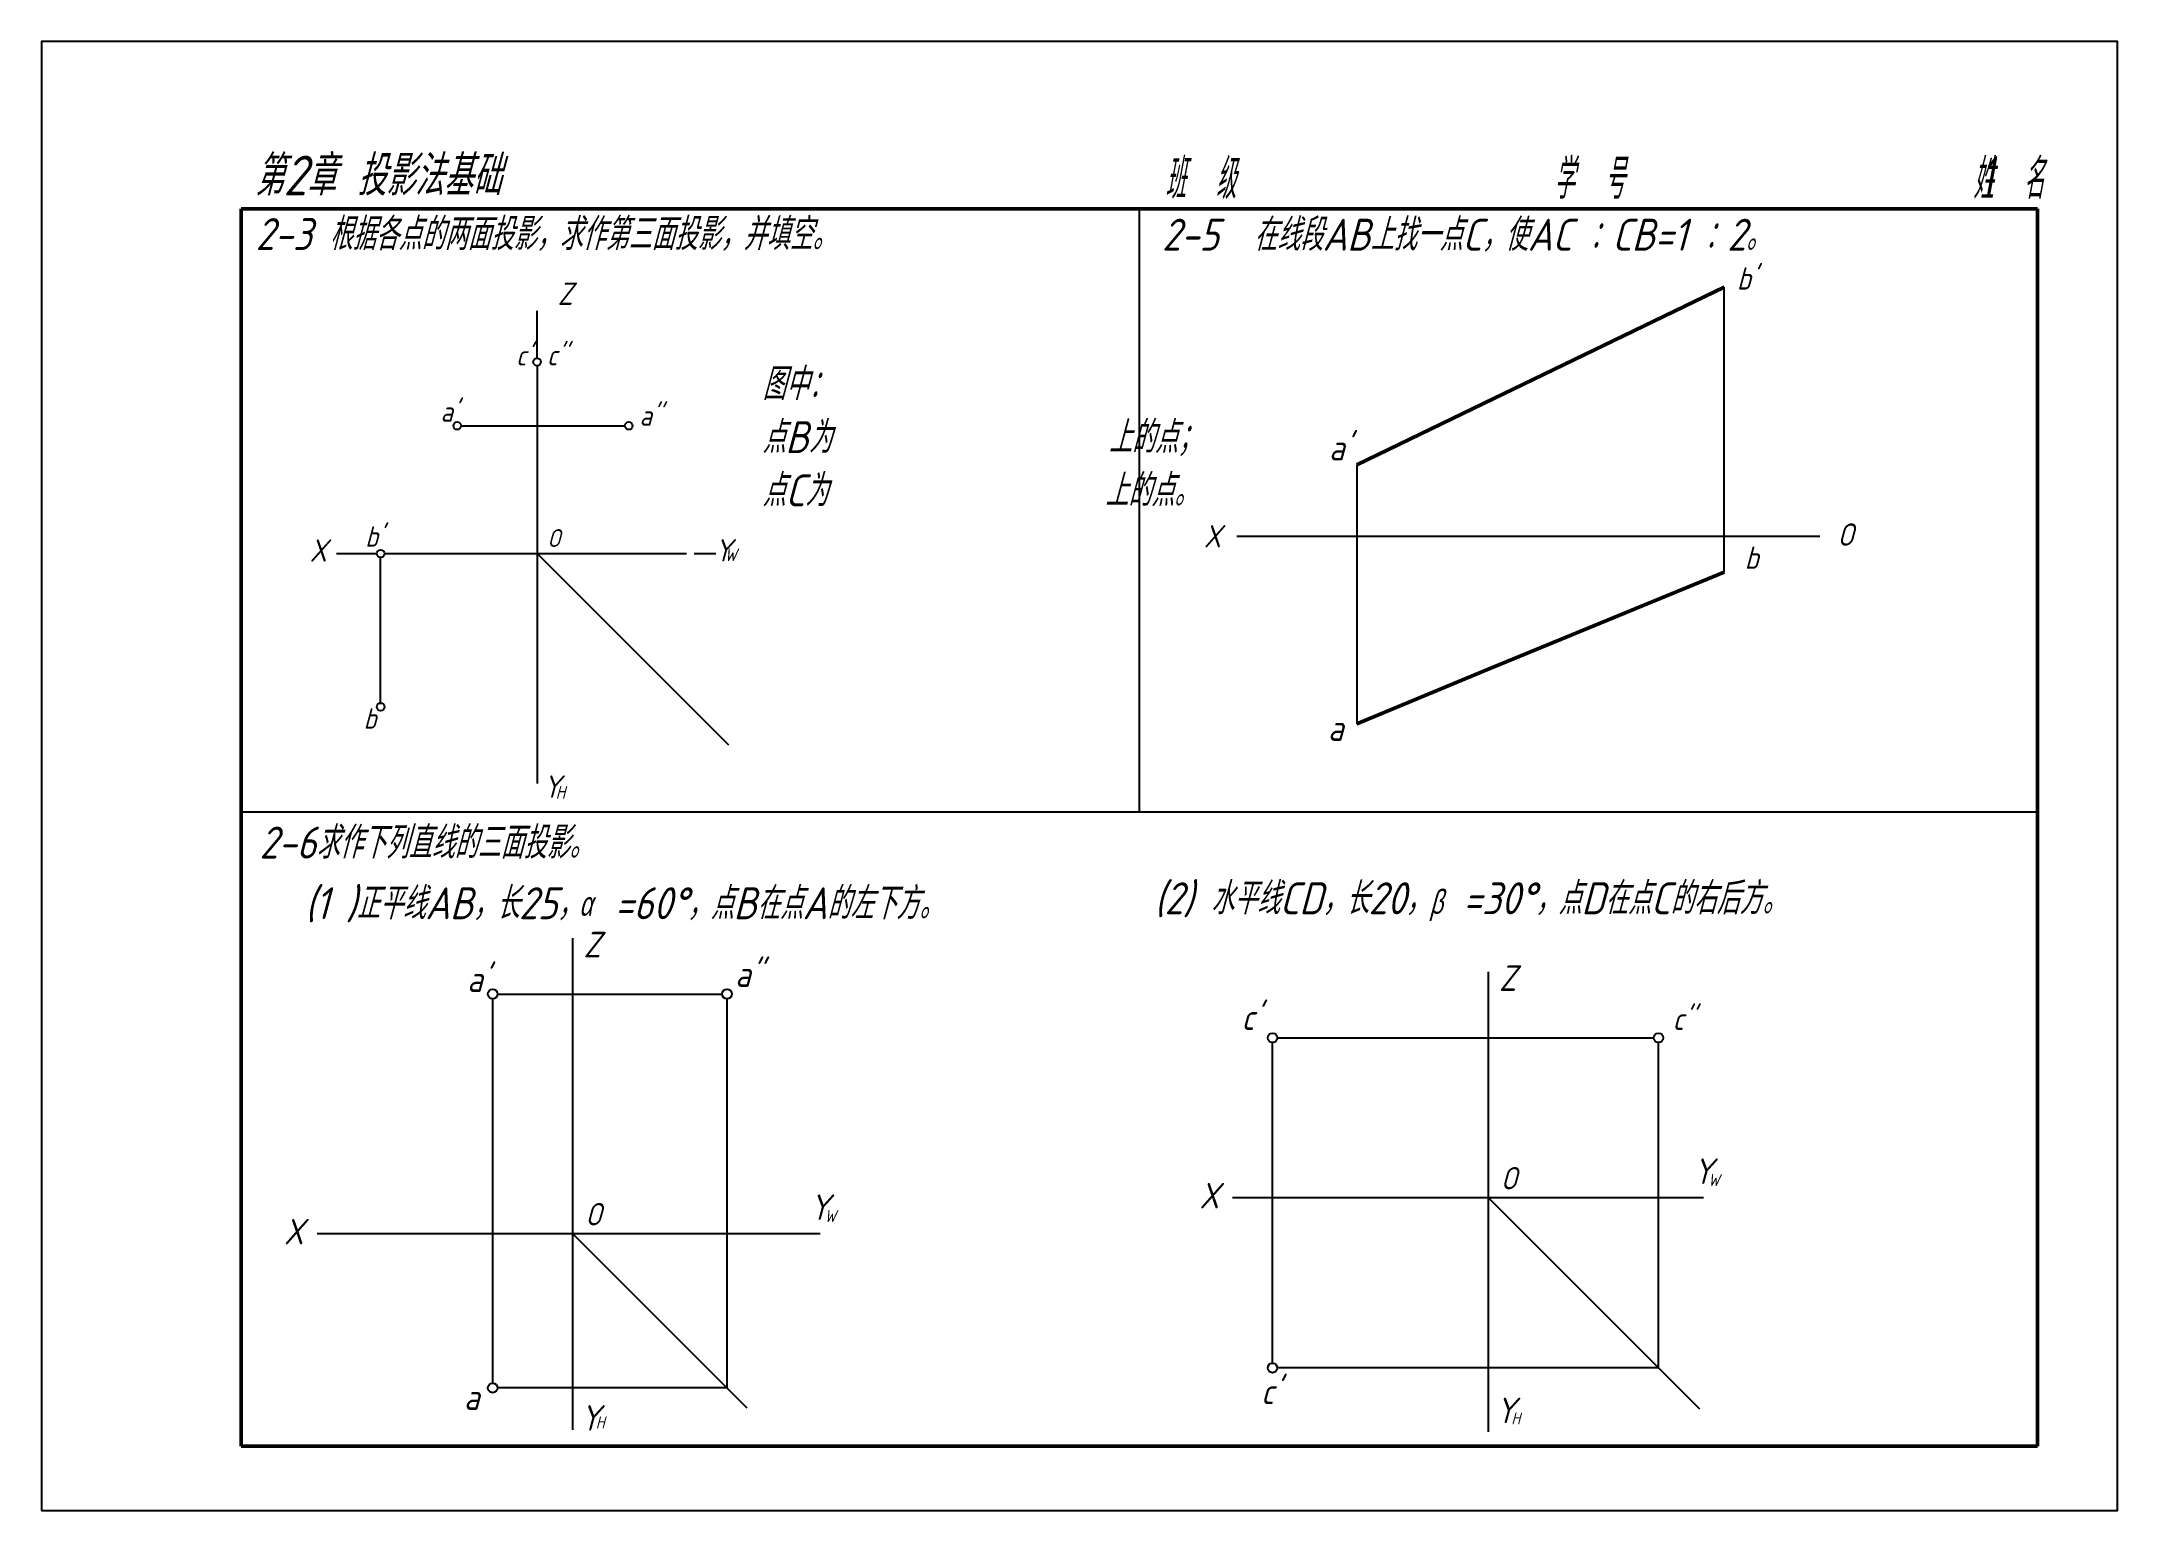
# Model space of a CAD drawing. Extents: x 752 to 2052, y 1826 to 2010.
# Drawn here: x 751.8 to 1011.8, y 1826.1 to 2010.1 of the extents above; entities that cross this region are included whole.
import ezdxf

# ---------------------------------------------------------------- set-up
doc = ezdxf.new("R2010")
doc.units = 0
doc.header["$MEASUREMENT"] = 0
for name, color, linetype, lineweight in [('文本', 7, 'CONTINUOUS', 25), ('粗实线', 7, 'CONTINUOUS', 50), ('细实线', 7, 'CONTINUOUS', 25)]:
    doc.layers.add(name, color=color, linetype=linetype, lineweight=lineweight)
doc.styles.add('XLZM', font='symbol.ttf', dxfattribs={"width": 0.7, "oblique": 15})
doc.styles.add('投影标记', font='gbeitc.shx')
doc.styles.add('题目', font='gbeitc.shx', dxfattribs={"bigfont": 'gbcbig.shx'})

msp = doc.modelspace()

# ---------------------------------------------------------------- texts
at = {"layer": '文本', "ltscale": 2, "style": '题目', "width": 0.7}
for s, p in [(' 班  级                     学  号                       姓  名                 ', (890.64, 1990.4)), (' 1', (992.88, 1990.74))]:
    msp.add_text(s, height=5, dxfattribs=at).set_placement(p)
at = {"layer": '文本'}
for s, height, style, p in [('2-5  在线段AB上找一点C，使AC ：CB=1 ：2。', 4, '题目', (892.15, 1983.91)), ("b'", 2.8, '投影标记', (964.13, 1979.03)), ('Z', 2.8, '投影标记', (816.45, 1977.12)), ("c'", 2.56, '投影标记', (811.23, 1969.52)), ("c''", 2.56, '投影标记', (815.11, 1969.55)), ("a'", 2.56, '投影标记', (801.78, 1962.47)), ("a''", 2.56, '投影标记', (826.7, 1961.98)), ("a'", 3.2, '投影标记', (913.05, 1957.63)), ('X', 2.8, '投影标记', (785.39, 1944.95)), ("b'", 2.56, '投影标记', (792.35, 1946.83)), ('O', 2.24, '投影标记', (815.15, 1946.79)), ('Y', 2.8, '投影标记', (836.09, 1944.98)), ('X', 2.8, '投影标记', (897.38, 1946.74)), ('O', 2.8, '投影标记', (976.72, 1946.95)), ('W', 1.6, '投影标记', (837.36, 1945.01)), ('b', 2.8, '投影标记', (965.11, 1944.05)), ('b', 2.56, '投影标记', (792.15, 1924.04)), ('a', 3.2, '投影标记', (912.92, 1922.51)), ('Y', 2.8, '投影标记', (814.64, 1915.38)), ('H', 1.6, '投影标记', (816.21, 1915.25)), ('2-6求作下列直线的三面投影。', 4, '题目', (779.1, 1907.77)), ('(1 )正平线AB，长25，  =60%%D，点B在点A的左下方。', 4, '题目', (784.82, 1900.17)), ('(2) 水平线CD，长20，  =30%%D，点D在点C的右后方。', 4, '题目', (891.19, 1900.79)), ('Z', 3.2, '投影标记', (819.69, 1895.39)), ('a"', 3.2, '投影标记', (838.67, 1891.69)), ("a'", 3.2, '投影标记', (805.11, 1891.06)), ('Z', 3.2, '投影标记', (934.35, 1891.19)), ("c'", 3.2, '投影标记', (902.09, 1886.29)), ("c''", 2.8, '投影标记', (956.09, 1886.29)), ('Y', 3.2, '投影标记', (958.67, 1867.01)), ('X', 3.2, '投影标记', (896.83, 1863.95)), ('O', 2.8, '投影标记', (934.56, 1866.33)), ('W', 1.5, '投影标记', (960.55, 1866.75)), ('O', 2.8, '投影标记', (819.9, 1861.82)), ('Y', 3.2, '投影标记', (848.01, 1862.5)), ('X', 3.2, '投影标记', (782.17, 1859.44)), ('W', 1.5, '投影标记', (849.89, 1862.24)), ('a', 3.2, '投影标记', (804.71, 1838.71)), ("    c'", 3.2, '投影标记', (897.6, 1839.42)), ('Y', 3.2, '投影标记', (819.27, 1836.11)), ('Y', 3.2, '投影标记', (933.93, 1837.05)), ('H', 1.5, '投影标记', (935.89, 1836.89)), ('H', 1.5, '投影标记', (821.23, 1836.39))]:
    msp.add_text(s, height=height, dxfattribs=dict(at, style=style)).set_placement(p)
at = {"layer": '文本', "style": 'XLZM', "oblique": 15, "width": 0.7}
for s, p in [('b', (925.68, 1900.86)), ('a', (819.14, 1900.62))]:
    msp.add_text(s, height=3, dxfattribs=at).set_placement(p)
at = {"layer": '文本', "attachment_point": 1, "style": '题目'}
for s, heights, insert, char_height in [('第2章 投影法基础  ', [6.48], (778.49, 1995.82), 5), ('2-3 根据各点的两面投影，求作第三面投影，并填空。', [0], (778.63, 1987.99), 4), ('图中：\\P点B为{\\L                }上的点；\\P点C为{\\L                }上的点。', [0], (842.08, 1969.22), 4)]:
    msp.add_mtext_dynamic_manual_height_columns(s, width=108.557, gutter_width=35, heights=heights, dxfattribs=dict(at, insert=insert, char_height=char_height))

# ---------------------------------------------------------------- linework, layer by layer
at = {"layer": '粗实线', "color": 7}
for p, q in [((1001.81, 1989.16), (776.81, 1989.16)), ((776.81, 1989.16), (776.81, 1834.16)), ((1001.81, 1834.16), (776.81, 1834.16))]:
    msp.add_line(p, q, dxfattribs=at)
at = {"layer": '粗实线'}
for p, q in [((1001.81, 1989.16), (1001.81, 1834.16)), ((932.4, 1964.78), (962.53, 1979.34)), ((916.53, 1957.1), (932.4, 1964.78)), ((962.53, 1943.66), (932.42, 1931.22)), ((932.42, 1931.22), (916.53, 1924.66))]:
    msp.add_line(p, q, dxfattribs=at)
at = {"layer": '细实线', "color": 7}
for p, q in [((889.31, 1913.61), (889.31, 1989.16)), ((776.81, 1913.61), (1001.81, 1913.61))]:
    msp.add_line(p, q, dxfattribs=at)
at = {"layer": '细实线'}
for p, q in [((962.53, 1943.66), (962.53, 1979.34)), ((813.88, 1970.45), (813.88, 1976.37)), ((813.88, 1969.49), (813.88, 1917.17)), ((804.36, 1961.97), (824.88, 1961.97)), ((916.53, 1957.1), (916.53, 1924.66)), ((974.53, 1948.1), (901.53, 1948.1)), ((788.76, 1945.97), (793.8, 1945.97)), ((794.28, 1927.25), (794.28, 1945.49)), ((794.76, 1945.97), (832.6, 1945.97)), ((837.88, 1921.97), (813.88, 1945.97)), ((833.56, 1945.97), (836.26, 1945.97)), ((818.32, 1897.8), (818.32, 1836.19)), ((932.98, 1893.56), (932.98, 1835.96)), ((808.92, 1890.8), (837.06, 1890.8)), ((808.32, 1842.06), (808.32, 1890.2)), ((837.66, 1841.46), (837.66, 1890.2)), ((837.66, 1841.46), (837.66, 1890.2)), ((906.58, 1885.31), (953.72, 1885.31)), ((906.58, 1885.31), (953.72, 1885.31)), ((905.98, 1844.57), (905.98, 1884.71)), ((954.32, 1843.97), (954.32, 1884.71)), ((900.98, 1865.31), (959.98, 1865.31)), ((959.48, 1838.81), (932.98, 1865.31)), ((786.32, 1860.8), (849.32, 1860.8)), ((840.19, 1838.93), (818.32, 1860.8)), ((954.32, 1843.97), (906.58, 1843.97)), ((837.66, 1841.46), (808.92, 1841.46))]:
    msp.add_line(p, q, dxfattribs=at)
at = {"layer": '细实线', "color": 7}
msp.add_lwpolyline([(751.81, 1826.11), (1011.81, 1826.11), (1011.81, 2010.11), (751.81, 2010.11)], close=True, dxfattribs=at)
at = {"layer": '细实线'}
for centre, radius in [((813.88, 1969.97), 0.48), ((803.88, 1961.97), 0.48), ((825.36, 1961.97), 0.48), ((794.28, 1945.97), 0.48), ((794.28, 1926.77), 0.48), ((808.32, 1890.8), 0.6), ((837.66, 1890.8), 0.6), ((905.98, 1885.31), 0.6), ((954.32, 1885.31), 0.6), ((905.98, 1843.97), 0.6), ((808.32, 1841.46), 0.6)]:
    msp.add_circle(centre, radius, dxfattribs=at)

msp.set_redraw_order([(e.dxf.handle, doc.entitydb.next_handle()) for e in msp.query("TEXT MTEXT ATTDEF DIMENSION ARC_DIMENSION")])  # texts and dimensions are drawn at this point

doc.saveas('drawing.dxf')
